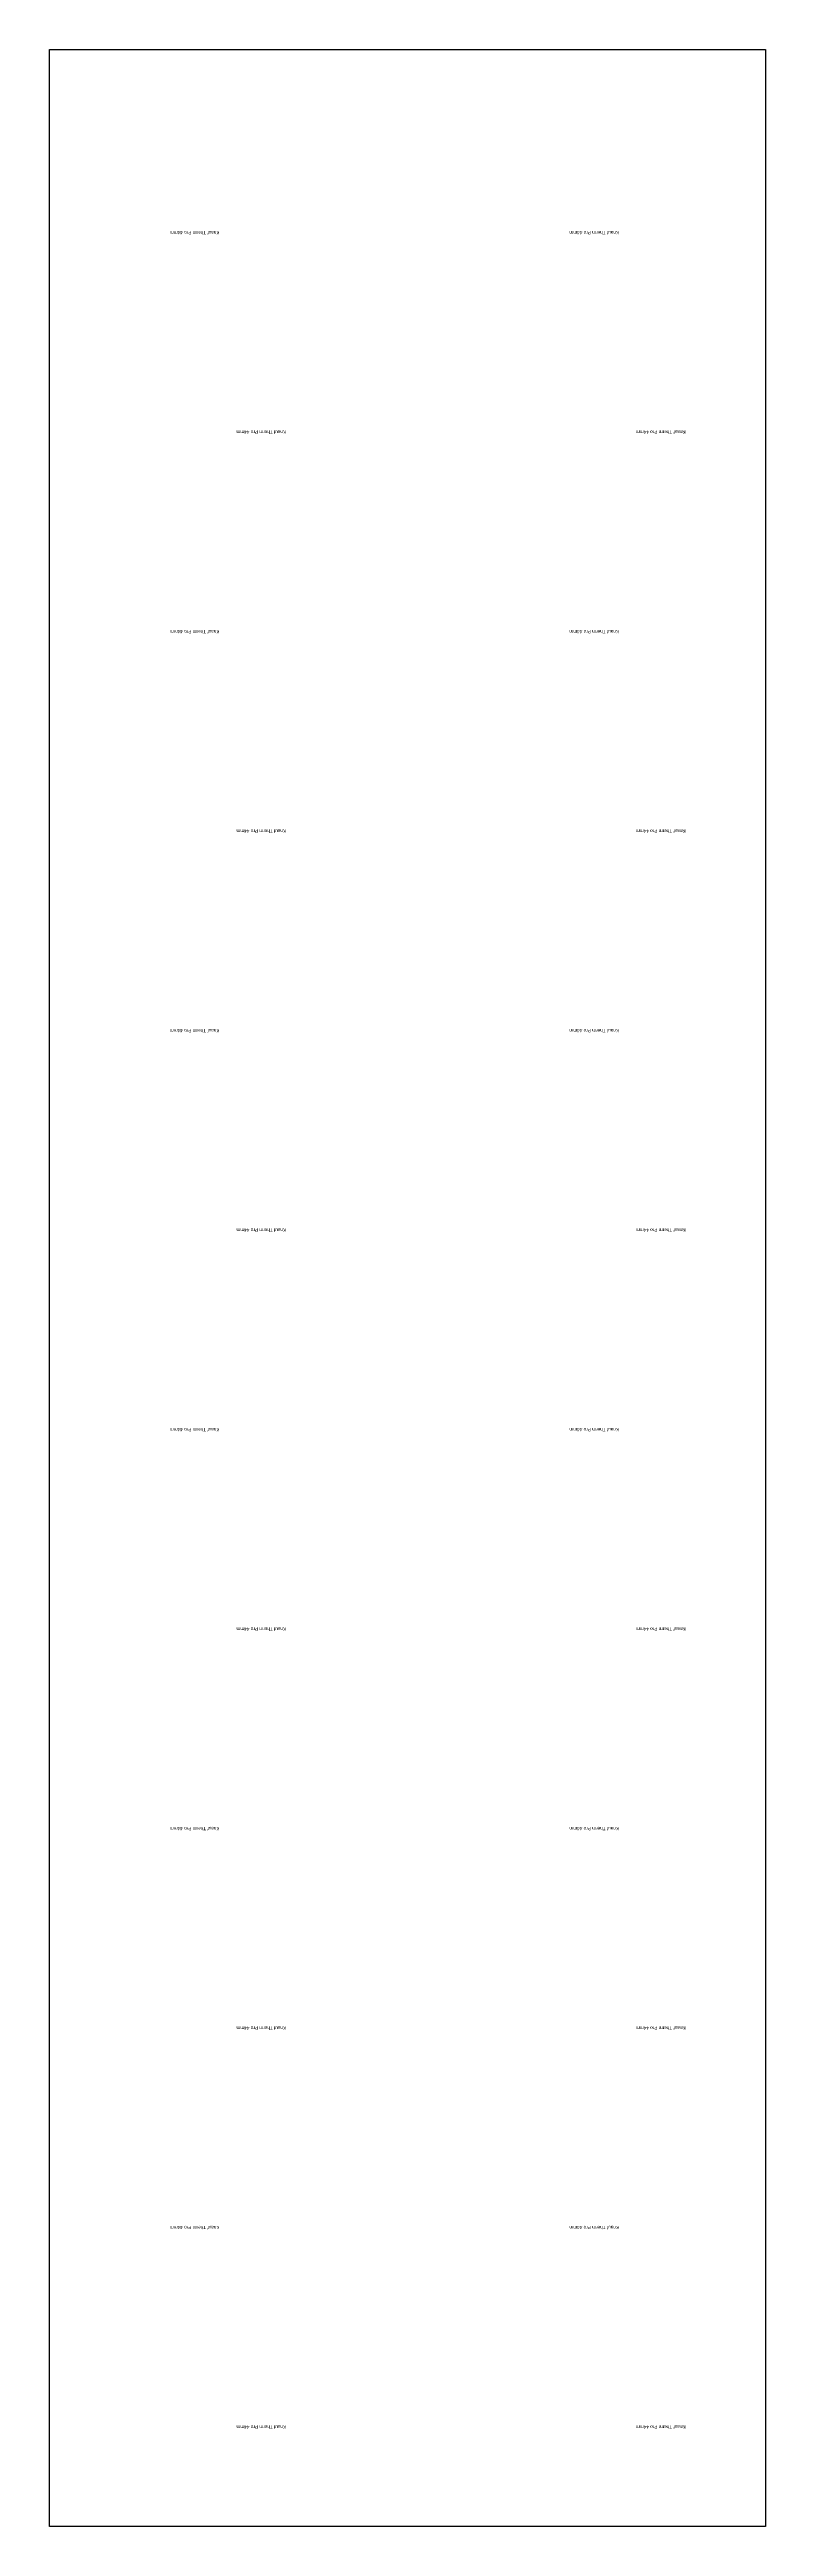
# Model space of a CAD drawing. Header units: inches. Extents: x 13098 to 26823, y 3125 to 10575.
# Drawn here: x 13098 to 15248, y 3125 to 10575 of the extents above; entities that cross this region are included whole.
import ezdxf
from ezdxf.xclip import XClip

# ---------------------------------------------------------------- set-up
doc = ezdxf.new("R2010")
doc.units = ezdxf.units.IN
doc.header["$MEASUREMENT"] = 0
doc.header["$XCLIPFRAME"] = 0
doc.layers.get('0').update_dxf_attribs({"true_color": 0xc2ced6})
doc.layers.add('Terrace', color=7, linetype='Continuous', true_color=0xfba904)
doc.styles.get("Standard").update_dxf_attribs({"font": 'arial.ttf'})

# ---------------------------------------------------------------- blocks, each defined once
blk = doc.blocks.new('Knauf Thermo (HotFloor Sipplier)')
at = {"insert": (513.6, 329.8, 45), "char_height": 10, "attachment_point": 1}
blk.add_mtext_dynamic_manual_height_columns('Knauf Therm Pro 44mm', width=1057.296, gutter_width=1, heights=[0], dxfattribs=at)

msp = doc.modelspace()

# ---------------------------------------------------------------- linework, layer by layer
at = {"layer": 'Terrace', "elevation": 250}
msp.add_lwpolyline([(15248, 3125), (13098, 3125), (13098, 10575), (15248, 10575), (15248, 3125)], dxfattribs=at)

# ---------------------------------------------------------------- block references
at = {"layer": 'Terrace'}
ref = msp.add_blockref('Knauf Thermo (HotFloor Sipplier)', (14122, 10349, 250), dxfattribs=dict(at, rotation=180))
XClip(ref).set_block_clipping_path([(-1126, -226), (1024, 7224)])
ref = msp.add_blockref('Knauf Thermo (HotFloor Sipplier)', (15322, 10349, 250), dxfattribs=dict(at, rotation=180))
XClip(ref).set_block_clipping_path([(74, -226), (2224, 7224)])
ref = msp.add_blockref('Knauf Thermo (HotFloor Sipplier)', (14322, 9749, 250), dxfattribs=dict(at, rotation=180))
XClip(ref).set_block_clipping_path([(-926, -826), (1224, 6624)])
ref = msp.add_blockref('Knauf Thermo (HotFloor Sipplier)', (15522, 9749, 250), dxfattribs=dict(at, rotation=180))
XClip(ref).set_block_clipping_path([(274, -826), (2424, 6624)])
ref = msp.add_blockref('Knauf Thermo (HotFloor Sipplier)', (14122, 9149, 250), dxfattribs=dict(at, rotation=180))
XClip(ref).set_block_clipping_path([(-1126, -1426), (1024, 6024)])
ref = msp.add_blockref('Knauf Thermo (HotFloor Sipplier)', (15322, 9149, 250), dxfattribs=dict(at, rotation=180))
XClip(ref).set_block_clipping_path([(74, -1426), (2224, 6024)])
ref = msp.add_blockref('Knauf Thermo (HotFloor Sipplier)', (14322, 8549, 250), dxfattribs=dict(at, rotation=180))
XClip(ref).set_block_clipping_path([(-926, -2026), (1224, 5424)])
ref = msp.add_blockref('Knauf Thermo (HotFloor Sipplier)', (15522, 8549, 250), dxfattribs=dict(at, rotation=180))
XClip(ref).set_block_clipping_path([(274, -2026), (2424, 5424)])
ref = msp.add_blockref('Knauf Thermo (HotFloor Sipplier)', (14122, 7949, 250), dxfattribs=dict(at, rotation=180))
XClip(ref).set_block_clipping_path([(-1126, -2626), (1024, 4824)])
ref = msp.add_blockref('Knauf Thermo (HotFloor Sipplier)', (15322, 7949, 250), dxfattribs=dict(at, rotation=180))
XClip(ref).set_block_clipping_path([(74, -2626), (2224, 4824)])
ref = msp.add_blockref('Knauf Thermo (HotFloor Sipplier)', (14322, 7349, 250), dxfattribs=dict(at, rotation=180))
XClip(ref).set_block_clipping_path([(-926, -3226), (1224, 4224)])
ref = msp.add_blockref('Knauf Thermo (HotFloor Sipplier)', (15522, 7349, 250), dxfattribs=dict(at, rotation=180))
XClip(ref).set_block_clipping_path([(274, -3226), (2424, 4224)])
ref = msp.add_blockref('Knauf Thermo (HotFloor Sipplier)', (14122, 6749, 250), dxfattribs=dict(at, rotation=180))
XClip(ref).set_block_clipping_path([(-1126, -3826), (1024, 3624)])
ref = msp.add_blockref('Knauf Thermo (HotFloor Sipplier)', (15322, 6749, 250), dxfattribs=dict(at, rotation=180))
XClip(ref).set_block_clipping_path([(74, -3826), (2224, 3624)])
ref = msp.add_blockref('Knauf Thermo (HotFloor Sipplier)', (14322, 6149, 250), dxfattribs=dict(at, rotation=180))
XClip(ref).set_block_clipping_path([(-926, -4426), (1224, 3024)])
ref = msp.add_blockref('Knauf Thermo (HotFloor Sipplier)', (15522, 6149, 250), dxfattribs=dict(at, rotation=180))
XClip(ref).set_block_clipping_path([(274, -4426), (2424, 3024)])
ref = msp.add_blockref('Knauf Thermo (HotFloor Sipplier)', (14122, 5549, 250), dxfattribs=dict(at, rotation=180))
XClip(ref).set_block_clipping_path([(-1126, -5026), (1024, 2424)])
ref = msp.add_blockref('Knauf Thermo (HotFloor Sipplier)', (15322, 5549, 250), dxfattribs=dict(at, rotation=180))
XClip(ref).set_block_clipping_path([(74, -5026), (2224, 2424)])
ref = msp.add_blockref('Knauf Thermo (HotFloor Sipplier)', (14322, 4949, 250), dxfattribs=dict(at, rotation=180))
XClip(ref).set_block_clipping_path([(-926, -5626), (1224, 1824)])
ref = msp.add_blockref('Knauf Thermo (HotFloor Sipplier)', (15522, 4949, 250), dxfattribs=dict(at, rotation=180))
XClip(ref).set_block_clipping_path([(274, -5626), (2424, 1824)])
ref = msp.add_blockref('Knauf Thermo (HotFloor Sipplier)', (14122, 4349, 250), dxfattribs=dict(at, rotation=180))
XClip(ref).set_block_clipping_path([(-1126, -6226), (1024, 1224)])
ref = msp.add_blockref('Knauf Thermo (HotFloor Sipplier)', (15322, 4349, 250), dxfattribs=dict(at, rotation=180))
XClip(ref).set_block_clipping_path([(74, -6226), (2224, 1224)])
ref = msp.add_blockref('Knauf Thermo (HotFloor Sipplier)', (14322, 3749, 250), dxfattribs=dict(at, rotation=180))
XClip(ref).set_block_clipping_path([(-926, -6826), (1224, 624)])
ref = msp.add_blockref('Knauf Thermo (HotFloor Sipplier)', (15522, 3749, 250), dxfattribs=dict(at, rotation=180))
XClip(ref).set_block_clipping_path([(274, -6826), (2424, 624)])

doc.saveas('drawing.dxf')
